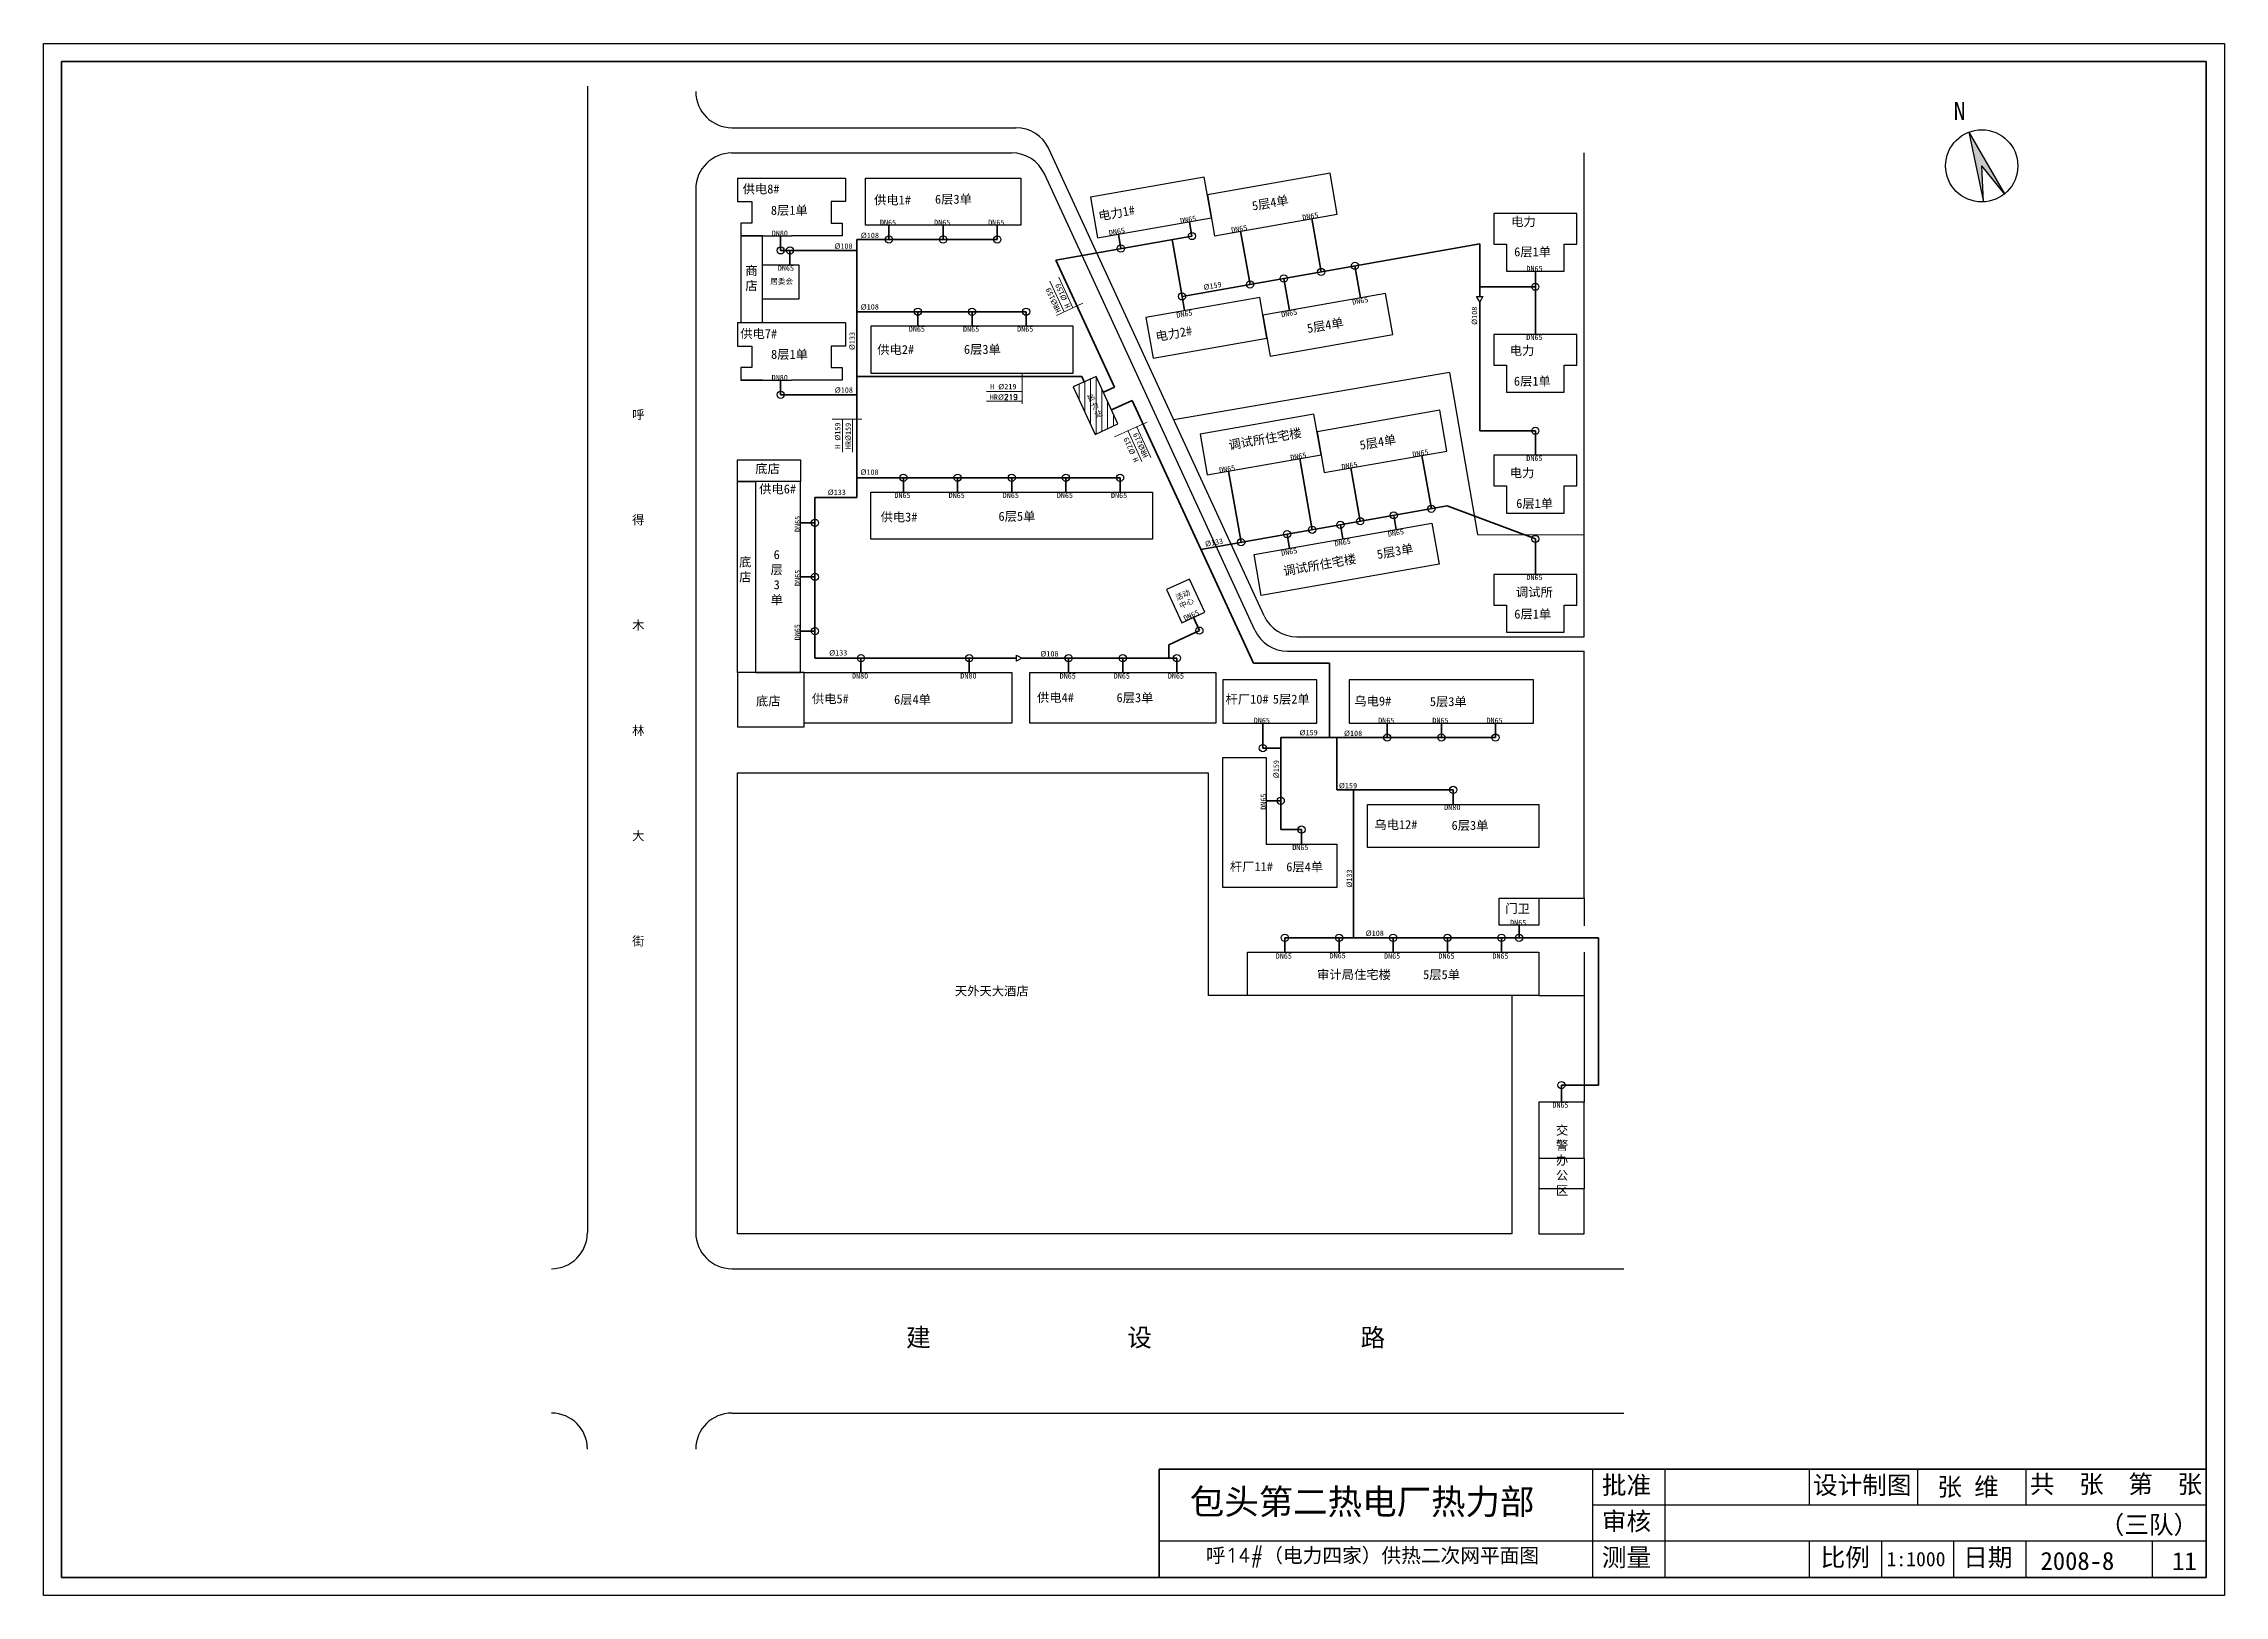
# Model space of a CAD drawing. Header units: millimetres. Extents: x 710 to 1314, y 285 to 715.
import ezdxf

# ---------------------------------------------------------------- set-up
doc = ezdxf.new("R2010")
doc.units = ezdxf.units.MM
doc.layers.add('围栏', color=3, linetype='Continuous')
doc.layers.add('边线', color=1, linetype='Continuous')
doc.layers.add('标注', color=7, linetype='Continuous', lineweight=18)
doc.layers.add('管道', color=7, linetype='Continuous', lineweight=50)

msp = doc.modelspace()

# ---------------------------------------------------------------- hatches: boundary and pattern name
msp.add_hatch(color=256).paths.add_polyline_path([(1243.39, 690.8), (1247.46, 671.48), (1246.98, 681.47), (1253.32, 673.74)])
at = {"layer": '标注'}
h = msp.add_hatch(dxfattribs=at)
h.set_pattern_fill('ANSI31', color=256, scale=0.5, angle=45, style=0)
h.paths.add_polyline_path([(1001.39, 607.03), (1007.74, 609.96), (1001.67, 623.13), (995.32, 620.2)])
h.paths.add_polyline_path([(998.51, 617.67), (1001.05, 618.84), (1004.44, 611.48), (1001.9, 610.31)], flags=24)

# ---------------------------------------------------------------- linework, layer by layer
at = {"lineweight": 40}
for p, q in [((715.18, 290.35), (715.18, 710.35)), ((715.18, 710.35), (1309.18, 710.35)), ((1309.18, 710.35), (1309.18, 290.35)), ((1309.18, 320.35), (1019.18, 320.35)), ((1019.18, 320.35), (1019.18, 290.35)), ((1309.18, 290.35), (715.18, 290.35))]:
    msp.add_line(p, q, dxfattribs=at)
for p, q in [((860.82, 703.53), (860.82, 385.88)), ((900.82, 692.05), (979.47, 692.05)), ((1243.39, 690.8), (1247.46, 671.48)), ((1243.39, 690.8), (1253.32, 673.74)), ((900.82, 685.05), (978.29, 685.05)), ((1048.21, 556.8), (988.55, 686.23)), ((902.32, 678.05), (932.32, 678.05)), ((902.32, 678.05), (902.32, 671.55)), ((932.32, 678.05), (932.32, 671.55)), ((937.82, 678.05), (980.82, 678.05)), ((937.82, 665.05), (937.82, 678.05)), ((980.82, 678.05), (980.82, 665.05)), ((1045.65, 552.8), (987.37, 679.23)), ((1031.63, 678.37), (1000.12, 672.81)), ((1033.63, 667.04), (1031.63, 678.37)), ((1066.48, 679.43), (1032.5, 673.44)), ((1068.47, 668.11), (1066.48, 679.43)), ((1247.46, 671.48), (1246.98, 681.47)), ((1253.32, 673.74), (1246.98, 681.47)), ((890.82, 675.05), (890.82, 385.88)), ((902.32, 671.55), (906.32, 671.55)), ((906.32, 671.55), (906.32, 665.55)), ((932.32, 671.55), (928.32, 671.55)), ((928.32, 671.55), (928.32, 665.55)), ((1000.12, 672.81), (1002.11, 661.48)), ((1032.5, 673.44), (1034.5, 662.12)), ((903.32, 665.55), (903.32, 662.05)), ((906.32, 665.55), (903.32, 665.55)), ((928.32, 665.55), (931.32, 665.55)), ((931.32, 665.55), (931.32, 662.05)), ((980.82, 665.05), (937.82, 665.05)), ((1002.11, 661.48), (1033.63, 667.04)), ((1034.5, 662.12), (1068.47, 668.11)), ((1134.84, 668.27), (1111.84, 668.27)), ((1111.84, 668.27), (1111.84, 659.77)), ((1134.84, 659.77), (1134.84, 668.27)), ((903.32, 662.05), (917.32, 662.05)), ((903.32, 662.05), (903.32, 638.05)), ((909.32, 662.05), (903.32, 662.05)), ((909.32, 638.05), (909.32, 662.05)), ((931.32, 662.05), (917.32, 662.05)), ((1111.84, 659.77), (1115.34, 659.77)), ((1115.34, 659.77), (1115.34, 652.27)), ((1131.34, 659.77), (1134.84, 659.77)), ((1131.34, 652.27), (1131.34, 659.77)), ((909.32, 654.05), (919.32, 654.05)), ((909.32, 644.55), (909.32, 654.05)), ((919.32, 654.05), (919.32, 644.55)), ((1115.34, 652.27), (1131.34, 652.27)), ((919.32, 644.55), (909.32, 644.55)), ((1047, 645.03), (1015.48, 639.47)), ((1048.99, 633.71), (1047, 645.03)), ((1081.84, 646.1), (1047.87, 640.11)), ((1083.84, 634.77), (1081.84, 646.1)), ((902.32, 638.05), (902.32, 631.55)), ((902.32, 638.05), (932.32, 638.05)), ((903.32, 638.05), (909.32, 638.05)), ((932.32, 638.05), (932.32, 631.55)), ((939.32, 637.05), (939.32, 624.05)), ((995.32, 637.05), (939.32, 637.05)), ((995.32, 624.05), (995.32, 637.05)), ((1015.48, 639.47), (1017.48, 628.15)), ((1047.87, 640.11), (1049.86, 628.78)), ((1049.86, 628.78), (1083.84, 634.77)), ((1111.84, 634.77), (1111.84, 626.27)), ((1134.84, 634.77), (1111.84, 634.77)), ((1134.84, 626.27), (1134.84, 634.77)), ((902.32, 631.55), (906.32, 631.55)), ((906.32, 631.55), (906.32, 625.55)), ((928.32, 631.55), (928.32, 625.55)), ((932.32, 631.55), (928.32, 631.55)), ((1017.48, 628.15), (1048.99, 633.71)), ((906.32, 625.55), (903.32, 625.55)), ((903.32, 625.55), (903.32, 622.05)), ((928.32, 625.55), (931.32, 625.55)), ((931.32, 625.55), (931.32, 622.05)), ((939.32, 624.05), (995.32, 624.05)), ((1001.67, 623.13), (995.32, 620.2)), ((1007.74, 609.96), (1001.67, 623.13)), ((1111.84, 626.27), (1115.34, 626.27)), ((1115.34, 626.27), (1115.34, 618.77)), ((1131.34, 618.77), (1131.34, 626.27)), ((1131.34, 626.27), (1134.84, 626.27)), ((890.82, 622.05), (890.82, 600.05)), ((909.32, 622.05), (903.32, 622.05)), ((903.32, 622.05), (917.32, 622.05)), ((931.32, 622.05), (917.32, 622.05)), ((995.32, 620.2), (1001.39, 607.03)), ((1115.34, 618.77), (1131.34, 618.77)), ((1062, 612.71), (1030.49, 607.15)), ((1064, 601.39), (1062, 612.71)), ((1096.85, 613.78), (1062.87, 607.79)), ((1098.84, 602.45), (1096.85, 613.78)), ((1001.39, 607.03), (1007.74, 609.96)), ((1030.49, 607.15), (1032.49, 595.83)), ((1062.87, 607.79), (1064.87, 596.46)), ((902.32, 600.05), (907.32, 600.05)), ((902.32, 594.05), (902.32, 600.05)), ((907.32, 600.05), (919.82, 600.05)), ((919.82, 600.05), (919.82, 594.05)), ((1032.49, 595.83), (1064, 601.39)), ((1064.87, 596.46), (1098.84, 602.45)), ((1134.84, 601.27), (1111.84, 601.27)), ((1111.84, 601.27), (1111.84, 592.77)), ((1134.84, 592.77), (1134.84, 601.27)), ((919.82, 594.05), (902.32, 594.05)), ((902.32, 594.05), (907.32, 594.05)), ((902.32, 541.05), (902.32, 594.05)), ((907.32, 594.05), (907.32, 541.05)), ((919.82, 541.05), (919.82, 594.05)), ((1111.84, 592.77), (1115.34, 592.77)), ((1115.34, 592.77), (1115.34, 585.27)), ((1131.34, 592.77), (1134.84, 592.77)), ((1131.34, 585.27), (1131.34, 592.77)), ((939.32, 591.05), (1017.32, 591.05)), ((939.32, 578.05), (939.32, 591.05)), ((1017.32, 591.05), (1017.32, 578.05)), ((1045.43, 573.74), (1094.67, 582.42)), ((1094.67, 582.42), (1096.66, 571.1)), ((1115.34, 585.27), (1131.34, 585.27)), ((1017.32, 578.05), (939.32, 578.05)), ((1047.42, 562.41), (1045.43, 573.74)), ((1096.66, 571.1), (1047.42, 562.41)), ((1111.84, 568.27), (1111.84, 559.77)), ((1134.84, 568.27), (1111.84, 568.27)), ((1134.84, 559.77), (1134.84, 568.27)), ((1027.56, 566.98), (1021.2, 564.05)), ((1021.2, 564.05), (1025.44, 554.85)), ((1031.8, 557.78), (1027.56, 566.98)), ((1025.44, 554.85), (1031.8, 557.78)), ((1111.84, 559.77), (1115.34, 559.77)), ((1115.34, 559.77), (1115.34, 552.27)), ((1131.34, 552.27), (1131.34, 559.77)), ((1131.34, 559.77), (1134.84, 559.77)), ((1057.3, 550.99), (1136.82, 550.99)), ((1115.34, 552.27), (1131.34, 552.27)), ((1054.74, 546.99), (1136.82, 546.99)), ((907.32, 541.05), (902.32, 541.05)), ((902.32, 541.05), (902.32, 526.05)), ((920.82, 541.05), (902.32, 541.05)), ((907.32, 541.05), (919.82, 541.05)), ((920.82, 541.05), (978.32, 541.05)), ((920.82, 527.05), (920.82, 541.05)), ((920.82, 526.05), (920.82, 541.05)), ((978.32, 541.05), (978.32, 527.05)), ((983.32, 527.05), (983.32, 541.05)), ((983.32, 541.05), (1034.82, 541.05)), ((1034.82, 541.05), (1034.82, 527.05)), ((1062.82, 539.05), (1036.82, 539.05)), ((1036.82, 539.05), (1036.82, 527.05)), ((1062.82, 527.05), (1062.82, 539.05)), ((1122.82, 539.05), (1071.82, 539.05)), ((1071.82, 539.05), (1071.82, 527.05)), ((1122.82, 527.05), (1122.82, 539.05)), ((902.32, 526.05), (920.82, 526.05)), ((978.32, 527.05), (920.82, 527.05)), ((1034.82, 527.05), (983.32, 527.05)), ((1036.82, 527.05), (1062.82, 527.05)), ((1071.82, 527.05), (1122.82, 527.05)), ((1036.82, 517.55), (1048.82, 517.55)), ((1036.82, 481.55), (1036.82, 517.55)), ((1048.82, 517.55), (1048.82, 493.55)), ((1076.82, 504.55), (1124.32, 504.55)), ((1076.82, 492.55), (1076.82, 504.55)), ((1124.32, 504.55), (1124.32, 492.55)), ((1048.82, 493.55), (1068.32, 493.55)), ((1068.32, 493.55), (1068.32, 481.55)), ((1124.32, 492.55), (1076.82, 492.55)), ((1068.32, 481.55), (1036.82, 481.55)), ((1113.32, 471.05), (1113.32, 478.55)), ((1113.32, 478.55), (1124.32, 478.55)), ((1124.32, 478.55), (1124.32, 471.05)), ((1124.32, 471.05), (1113.32, 471.05)), ((1043.62, 451.55), (1043.62, 463.55)), ((1043.62, 463.55), (1124.32, 463.55)), ((1124.32, 463.55), (1124.32, 451.55)), ((1124.32, 451.55), (1043.62, 451.55)), ((1136.82, 422.05), (1124.32, 422.05)), ((1124.32, 422.05), (1124.32, 406.55)), ((1136.82, 406.55), (1136.82, 422.05)), ((1124.32, 406.55), (1136.82, 406.55)), ((1136.82, 398.05), (1124.32, 398.05)), ((1124.32, 398.05), (1124.32, 385.55)), ((1136.82, 385.55), (1136.82, 398.05)), ((1124.32, 385.55), (1136.82, 385.55)), ((900.82, 375.88), (1147.84, 375.88)), ((900.82, 335.88), (1147.84, 335.88)), ((1139.18, 320.35), (1139.18, 290.35)), ((1159.18, 320.35), (1159.18, 290.35)), ((1199.18, 320.35), (1199.18, 310.35)), ((1229.22, 320.35), (1229.22, 310.35)), ((1259.18, 320.35), (1259.18, 310.35)), ((1309.18, 310.35), (1139.18, 310.35)), ((1309.18, 300.35), (1019.18, 300.35)), ((1199.18, 300.35), (1199.18, 290.35)), ((1219.18, 300.35), (1219.18, 290.35)), ((1239.18, 300.35), (1239.18, 290.35)), ((1259.18, 300.35), (1259.18, 290.35)), ((1294.18, 300.35), (1294.18, 290.35))]:
    msp.add_line(p, q)
for points in [[(1107.94, 643.75), (1107.08, 645.25), (1108.81, 645.25)], [(981.15, 545.05), (979.65, 544.18), (979.65, 545.91)]]:
    msp.add_lwpolyline(points, close=True)
for centre, radius in [((1246.98, 681.47), 10), ((914.32, 658.05), 1), ((916.9, 658.05), 1), ((944.32, 661.05), 1), ((959.32, 661.05), 1), ((974.32, 661.05), 1), ((1008.54, 658.56), 1), ((1028.24, 662.03), 1), ((1064.01, 652.09), 1), ((1073.38, 653.75), 1), ((1025.49, 645.3), 1), ((1044.32, 648.62), 1), ((1053.69, 650.27), 1), ((1123.34, 647.96), 1), ((952.32, 641.05), 1), ((967.32, 641.05), 1), ((982.32, 641.05), 1), ((914.32, 618.05), 1), ((1123.34, 608.04), 1), ((948.32, 595.05), 1), ((963.32, 595.05), 1), ((978.32, 595.05), 1), ((993.32, 595.05), 1), ((1008.32, 595.05), 1), ((1094.54, 586.46), 1), ((923.82, 582.55), 1), ((1054.58, 579.42), 1), ((1061.54, 580.64), 1), ((1069.35, 582.02), 1), ((1074.84, 582.99), 1), ((1084.12, 584.63), 1), ((1041.85, 577.17), 1), ((1123.34, 578.09), 1), ((923.82, 567.55), 1), ((923.82, 552.55), 1), ((1030.29, 552.68), 1), ((936.57, 545.05), 1), ((966.57, 545.05), 1), ((994.07, 545.05), 1), ((1009.07, 545.05), 1), ((1024.07, 545.05), 1), ((1047.86, 520.14), 1), ((1082.32, 523.05), 1), ((1097.32, 523.05), 1), ((1112.32, 523.05), 1), ((1100.57, 508.55), 1), ((1052.82, 505.55), 1), ((1058.57, 497.55), 1), ((1053.97, 467.55), 1), ((1068.97, 467.55), 1), ((1083.97, 467.55), 1), ((1098.97, 467.55), 1), ((1113.97, 467.55), 1), ((1118.82, 467.55), 1), ((1130.57, 426.75), 1)]:
    msp.add_circle(centre, radius)
for centre, start, end in [((900.82, 702.05), 180, 270), ((979.47, 682.05), 24.74847, 90), ((900.82, 675.05), 90, 180), ((978.29, 675.05), 24.74847, 90), ((1057.3, 560.99), 204.74847, 270), ((1054.74, 556.99), 204.74847, 270), ((850.82, 385.88), 270, 0), ((900.82, 385.88), 180, 270), ((850.82, 325.88), 0, 90), ((900.82, 325.88), 90, 180)]:
    msp.add_arc(centre, 10, start, end)
at = {"layer": '围栏'}
for p, q in [((1136.82, 550.99), (1136.82, 685.05)), ((1099.58, 624.2), (1023.21, 611.05)), ((1099.58, 624.2), (1107.31, 579.29)), ((1107.31, 579.29), (1136.82, 579.27)), ((1136.82, 478.55), (1136.82, 546.99)), ((902.32, 513.31), (1032.69, 513.31)), ((902.32, 385.55), (902.32, 513.31)), ((1032.69, 513.31), (1032.69, 451.55)), ((1124.32, 478.55), (1136.82, 478.55)), ((1136.82, 478.55), (1136.82, 470.91)), ((1136.82, 463.55), (1136.82, 422.05)), ((1043.62, 451.55), (1032.69, 451.55)), ((1116.83, 451.55), (1116.83, 385.55)), ((1124.32, 451.55), (1136.82, 451.55)), ((1124.32, 406.55), (1124.32, 398.05)), ((1136.82, 406.55), (1136.82, 398.05)), ((1116.83, 385.55), (902.32, 385.55))]:
    msp.add_line(p, q, dxfattribs=at)
at = {"layer": '标注'}
for p, q in [((992.82, 640.98), (988.88, 649.53)), ((995.28, 642.11), (991.34, 650.66)), ((997.97, 643.38), (990.72, 640.02)), ((981.19, 615.54), (981.19, 623.71)), ((971.36, 618.94), (981.19, 618.94)), ((971.36, 616.23), (981.19, 616.23)), ((936.78, 611.27), (928.54, 611.27)), ((931.47, 602.09), (931.47, 611.27)), ((934.18, 602.09), (934.18, 611.27)), ((1015.82, 610.44), (1006.81, 606.42)), ((1014.37, 599.56), (1010.43, 608.1)), ((1016.83, 600.69), (1012.89, 609.23))]:
    msp.add_line(p, q, dxfattribs=at)
at = {"layer": '管道'}
for p, q in [((944.32, 661.05), (944.32, 665.05)), ((959.32, 661.05), (959.32, 665.05)), ((974.32, 661.05), (974.32, 665.05)), ((1027.54, 665.97), (1028.24, 662.03)), ((1061.41, 666.86), (1064.01, 652.09)), ((914.32, 662.05), (914.32, 658.05)), ((935.42, 589.58), (935.42, 661.05)), ((974.32, 661.05), (935.42, 661.05)), ((1028.24, 662.03), (990.55, 655.38)), ((1007.85, 662.5), (1008.54, 658.56)), ((1025.49, 645.3), (1022.71, 661.05)), ((1025.49, 645.3), (1107.94, 659.84)), ((1041.71, 663.39), (1044.32, 648.62)), ((1107.94, 659.84), (1107.94, 645.25)), ((914.32, 658.05), (935.42, 658.05)), ((916.9, 658.05), (916.9, 654.05)), ((1006.79, 620.15), (990.55, 655.38)), ((1073.38, 653.75), (1074.95, 644.88)), ((1053.69, 650.27), (1055.25, 641.41)), ((1123.34, 647.96), (1107.94, 647.96)), ((1123.34, 652.27), (1123.34, 647.96)), ((1123.34, 647.96), (1123.34, 634.77)), ((982.32, 641.05), (935.42, 641.05)), ((952.32, 637.05), (952.32, 641.05)), ((967.32, 637.05), (967.32, 641.05)), ((982.32, 637.05), (982.32, 641.05)), ((1026.18, 641.36), (1025.49, 645.3)), ((1107.94, 643.75), (1107.94, 608.04)), ((997.73, 623.09), (935.42, 623.09)), ((997.73, 623.09), (998.41, 621.62)), ((914.32, 622.05), (914.32, 618.05)), ((914.32, 618.05), (935.42, 618.05)), ((1006.79, 620.15), (1003.7, 618.73)), ((1011.68, 616.46), (1005.96, 613.83)), ((1011.68, 616.46), (1045.25, 543.65)), ((1107.94, 608.04), (1123.34, 608.04)), ((1123.34, 608.04), (1123.34, 601.27)), ((1058.07, 600.34), (1061.54, 580.64)), ((1091.94, 601.23), (1094.54, 586.46)), ((1008.32, 595.05), (935.42, 595.05)), ((948.32, 591.05), (948.32, 595.05)), ((963.32, 591.05), (963.32, 595.05)), ((978.32, 591.05), (978.32, 595.05)), ((993.32, 591.05), (993.32, 595.05)), ((1008.32, 591.05), (1008.32, 595.05)), ((1038.37, 596.87), (1041.85, 577.17)), ((1072.24, 597.76), (1074.84, 582.99)), ((935.42, 589.58), (923.82, 589.58)), ((923.82, 589.58), (923.82, 545.05)), ((1098.96, 587.24), (1030.7, 575.21)), ((1098.96, 587.24), (1123.34, 578.09)), ((919.82, 582.55), (923.82, 582.55)), ((1070.05, 578.08), (1069.35, 582.02)), ((1084.82, 580.69), (1084.12, 584.63)), ((1055.27, 575.48), (1054.58, 579.42)), ((1123.34, 578.09), (1123.34, 568.27)), ((919.82, 567.55), (923.82, 567.55)), ((1028.62, 556.31), (1030.29, 552.68)), ((919.82, 552.55), (923.82, 552.55)), ((1030.29, 552.68), (1021.85, 548.79)), ((923.82, 545.05), (979.65, 545.05)), ((936.57, 541.05), (936.57, 545.05)), ((966.57, 541.05), (966.57, 545.05)), ((981.15, 545.05), (1024.07, 545.05)), ((994.07, 541.05), (994.07, 545.05)), ((1009.07, 541.05), (1009.07, 545.05)), ((1021.85, 545.05), (1021.85, 548.79)), ((1024.07, 541.05), (1024.07, 545.05)), ((1045.25, 543.65), (1066.3, 543.65)), ((1066.3, 543.65), (1066.3, 523.05)), ((1047.86, 520.14), (1047.86, 527.05)), ((1082.32, 527.05), (1082.32, 523.05)), ((1097.32, 527.05), (1097.32, 523.05)), ((1112.32, 527.05), (1112.32, 523.05)), ((1052.82, 520.14), (1047.86, 520.14)), ((1066.3, 523.05), (1052.82, 523.05)), ((1052.82, 523.05), (1052.82, 497.55)), ((1066.3, 523.05), (1112.32, 523.05)), ((1068.35, 523.05), (1068.35, 508.55)), ((1068.35, 508.55), (1073.02, 508.55)), ((1100.57, 508.55), (1073.02, 508.55)), ((1073.02, 508.55), (1073.02, 467.55)), ((1100.57, 504.55), (1100.57, 508.55)), ((1048.82, 505.55), (1052.82, 505.55)), ((1052.82, 497.55), (1058.57, 497.55)), ((1058.57, 493.55), (1058.57, 497.55)), ((1053.97, 463.55), (1053.97, 467.55)), ((1140.88, 467.55), (1053.97, 467.55)), ((1068.97, 463.55), (1068.97, 467.55)), ((1083.97, 463.55), (1083.97, 467.55)), ((1098.97, 463.55), (1098.97, 467.55)), ((1113.97, 463.55), (1113.97, 467.55)), ((1118.82, 467.55), (1118.82, 471.05)), ((1140.88, 467.55), (1140.88, 426.75)), ((1140.88, 426.75), (1130.57, 426.75)), ((1130.57, 426.75), (1130.57, 422.05))]:
    msp.add_line(p, q, dxfattribs=at)
at = {"layer": '边线'}
for p, q in [((710.18, 715.35), (1314.18, 715.35)), ((710.18, 285.35), (710.18, 715.35)), ((1314.18, 715.35), (1314.18, 285.35)), ((1314.18, 285.35), (710.18, 285.35))]:
    msp.add_line(p, q, dxfattribs=at)

# ---------------------------------------------------------------- texts
at = {"attachment_point": 1}
for s, insert, char_height, width in [('N', (1239.13, 699.21), 5, 13.437), ('{\\fSimHei|b0|i0|c134|p2;包头第二热电厂热力部}', (1027.63, 314.81), 7, 133.3392), ('{\\fFangSong_GB2312|b0|i0|c134|p49;批准}', (1141.77, 318.41), 5, 88.5221), ('{\\fFangSong_GB2312|b0|i0|c134|p49;设计制图}', (1200.24, 318.41), 5, 88.5221), ('{\\fFangSong_GB2312|b0|i0|c134|p49;共  张  第  张}', (1260.32, 318.68), 5, 88.5221), ('{\\fFangSong_GB2312|b0|i0|c134|p49;审核}', (1141.77, 308.41), 5, 88.5221), ('{\\fSimSun|b0|i0|c134|p6;\\H0.8x;呼\\Ftxt.shx|c0;14\\Ftxt.shx|c1;#\\fSimSun|b0|i0|c134|p6;（电力四家）\\fSimSun|b0|i0|c134|p54;供热二次网平面图}', (1032.08, 298.43), 5, 145.2356), ('{\\fFangSong_GB2312|b0|i0|c134|p49;测量}', (1141.77, 298.41), 5, 88.5221), ('{\\fFangSong_GB2312|b0|i0|c134|p49;比例}', (1202.36, 298.41), 5, 88.5221), ('{\\fFangSong_GB2312|b0|i0|c134|p49;日期}', (1241.85, 298.41), 5, 88.5221)]:
    msp.add_mtext(s, dxfattribs=dict(at, insert=insert, char_height=char_height, width=width))
at = {"layer": '标注'}
for s, insert, char_height, width, attachment_point in [('{\\fSimSun|b0|i0|c134|p54;供电}8#', (903.78, 676.32), 2.5, 12.0726, 1), ('8{\\fSimSun|b0|i0|c134|p54;层}1{\\fSimSun|b0|i0|c134|p54;单}', (911.61, 670.41), 2.5, 15.1881, 1), ('{\\fSimSun|b0|i0|c134|p54;供电}1#', (940.18, 673.27), 2.5, 12.0726, 1), ('6{\\fSimSun|b0|i0|c134|p54;层}3{\\fSimSun|b0|i0|c134|p54;单}', (957.07, 673.48), 2.5, 15.1881, 1), ('DN65', (941.81, 666.55), 1.5, 6.3469, 1), ('DN65', (956.82, 666.55), 1.5, 6.3469, 1), ('DN65', (971.81, 666.55), 1.5, 6.3469, 1), ('{\\fSimSun|b0|i0|c134|p54;电力}', (1116.64, 667.28), 2.5, 19.061, 1), ('DN80', (911.84, 663.55), 1.5, 6.3469, 1), ('%%C108', (929.22, 659.99), 1.5, 9.9494, 1), ('%%C108', (936.52, 662.95), 1.5, 9.9494, 1), ('6{\\fSimSun|b0|i0|c134|p54;层}1{\\fSimSun|b0|i0|c134|p54;单}', (1117.48, 658.9), 2.5, 15.1881, 1), ('{\\fSimSun|b0|i0|c134|p54;商店}', (904.52, 653.68), 2.5, 2.8982, 1), ('DN65', (913.54, 653.89), 1.5, 6.3469, 1), ('DN65', (1120.86, 653.77), 1.5, 6.3469, 1), ('{\\fSimSun|b0|i0|c134|p54;居委会}', (911.45, 650.21), 1.5, 7.0654, 1), ('%%C108', (936.48, 643.15), 1.5, 9.9494, 1), ('{\\fSimSun|b0|i0|c134|p54;供电}7#', (903.11, 636.22), 2.5, 12.0726, 1), ('DN65', (949.81, 637), 1.5, 6.3469, 1), ('DN65', (964.82, 637), 1.5, 6.3469, 1), ('DN65', (979.81, 637), 1.5, 6.3469, 1), ('DN65', (1120.84, 634.73), 1.5, 6.3469, 1), ('8{\\fSimSun|b0|i0|c134|p54;层}1{\\fSimSun|b0|i0|c134|p54;单}', (911.66, 630.49), 2.5, 15.1881, 1), ('{\\fSimSun|b0|i0|c134|p54;供电}2#', (941.06, 631.82), 2.5, 12.0726, 1), ('6{\\fSimSun|b0|i0|c134|p54;层}3{\\fSimSun|b0|i0|c134|p54;单}', (965.08, 631.87), 2.5, 15.1881, 1), ('{\\fSimSun|b0|i0|c134|p54;电力}', (1116.26, 631.55), 2.5, 19.061, 1), ('DN80', (911.82, 623.55), 1.5, 6.3469, 1), ('6{\\fSimSun|b0|i0|c134|p54;层}1{\\fSimSun|b0|i0|c134|p54;单}', (1117.41, 623.07), 2.5, 15.1881, 1), ('%%C108', (929.3, 620.1), 1.5, 9.9494, 1), ('HR%%C{\\Ftxt.shx|c1;219}', (972.26, 618.15), 1.5, 11.9811, 1), ('H %%C219', (972.34, 621.05), 1.5, 11.8997, 1), ('{\\fSimSun|b0|i0|c134|p54;呼\\P\\P\\P\\P\\P\\P\\P得\\P\\P\\P\\P\\P\\P\\P木\\P\\P\\P\\P\\P\\P\\P林\\P\\P\\P\\P\\P\\P\\P大\\P\\P\\P\\P\\P\\P\\P街}', (873.18, 613.79), 2.5, 14.6289, 1), ('{\\fSimSun|b0|i0|c134|p54;底店}', (907.28, 598.81), 2.5, 8.9433, 1), ('{\\fSimSun|b0|i0|c134|p54;电力}', (1116.26, 597.67), 2.5, 19.061, 1), ('DN65', (1120.84, 601.2), 1.5, 6.3469, 1), ('{\\fSimSun|b0|i0|c134|p54;供电}6#', (908.36, 593.19), 2.5, 12.0726, 1), ('%%C108', (936.41, 597.36), 1.5, 9.9494, 1), ('%%C133', (927.35, 591.77), 1.5, 9.9494, 1), ('DN65', (945.82, 590.93), 1.5, 6.3469, 1), ('DN65', (960.83, 590.93), 1.5, 6.3469, 1), ('6{\\fSimSun|b0|i0|c134|p54;层}5{\\fSimSun|b0|i0|c134|p54;单}', (974.65, 585.61), 2.5, 15.1881, 1), ('DN65', (975.82, 590.93), 1.5, 6.3469, 1), ('DN65', (990.81, 590.93), 1.5, 6.3469, 1), ('DN65', (1005.8, 590.93), 1.5, 6.3469, 1), ('6{\\fSimSun|b0|i0|c134|p54;层}1{\\fSimSun|b0|i0|c134|p54;单}', (1118.04, 589.17), 2.5, 15.1881, 1), ('{\\fSimSun|b0|i0|c134|p54;供电}3#', (941.98, 585.42), 2.5, 12.0726, 1), ('6{\\fSimSun|b0|i0|c134|p54;层}3{\\fSimSun|b0|i0|c134|p54;单}', (913.23, 567.36), 2.5, 3.6485, 5), ('{\\fSimSun|b0|i0|c134|p54;底店}', (902.81, 572.94), 2.5, 3.1379, 1), ('DN65', (1120.86, 568.18), 1.5, 6.3469, 1), ('{\\fSimSun|b0|i0|c134|p54;调试所}', (1117.95, 564.61), 2.5, 10.4389, 1), ('6{\\fSimSun|b0|i0|c134|p54;层}1{\\fSimSun|b0|i0|c134|p54;单}', (1117.51, 558.53), 2.5, 15.1881, 1), ('%%C133', (927.75, 547.29), 1.5, 9.9494, 1), ('%%C108', (986.24, 547.03), 1.5, 9.9494, 1), ('DN80', (934.08, 540.91), 1.5, 6.3469, 1), ('DN80', (964.07, 540.91), 1.5, 6.3469, 1), ('DN65', (991.58, 540.89), 1.5, 6.3469, 1), ('DN65', (1006.57, 540.89), 1.5, 6.3469, 1), ('DN65', (1021.56, 540.89), 1.5, 6.3469, 1), ('{\\fSimSun|b0|i0|c134|p54;底店}', (907.49, 534.41), 2.5, 8.9433, 1), ('{\\fSimSun|b0|i0|c134|p54;供电}5#', (922.96, 535.05), 2.5, 12.0726, 1), ('6{\\fSimSun|b0|i0|c134|p54;层}4{\\fSimSun|b0|i0|c134|p54;单}', (945.73, 534.85), 2.5, 15.1881, 1), ('{\\fSimSun|b0|i0|c134|p54;供电}4#', (985.31, 535.4), 2.5, 12.0726, 1), ('6{\\fSimSun|b0|i0|c134|p54;层}3{\\fSimSun|b0|i0|c134|p54;单}', (1007.35, 535.35), 2.5, 15.1881, 1), ('{\\fSimSun|b0|i0|c134|p54;杆厂}10#', (1037.54, 534.93), 2.5, 15.7904, 1), ('5{\\fSimSun|b0|i0|c134|p54;层}2{\\fSimSun|b0|i0|c134|p54;单}', (1050.64, 534.95), 2.5, 15.1881, 1), ('{\\fSimSun|b0|i0|c134|p54;乌电}9#', (1073.21, 534.43), 2.5, 15.7904, 1), ('5{\\fSimSun|b0|i0|c134|p54;层}3{\\fSimSun|b0|i0|c134|p54;单}', (1094.12, 534.27), 2.5, 15.1881, 1), ('DN65', (1045.35, 528.55), 1.5, 6.3469, 1), ('DN65', (1079.82, 528.55), 1.5, 6.3469, 1), ('DN65', (1094.81, 528.55), 1.5, 6.3469, 1), ('DN65', (1109.82, 528.55), 1.5, 6.3469, 1), ('%%C159', (1058.03, 525.19), 1.5, 9.9494, 1), ('%%C108', (1070.34, 524.99), 1.5, 9.9494, 1), ('%%C159', (1068.94, 510.48), 1.5, 9.9494, 1), ('DN80', (1098.09, 504.45), 1.5, 6.3469, 1), ('{\\fSimSun|b0|i0|c134|p54;乌电}12#', (1078.76, 500.18), 2.5, 15.7904, 1), ('6{\\fSimSun|b0|i0|c134|p54;层}3{\\fSimSun|b0|i0|c134|p54;单}', (1100.14, 499.97), 2.5, 15.1881, 1), ('DN65', (1056.02, 493.38), 1.5, 6.3469, 1), ('{\\fSimSun|b0|i0|c134|p54;杆厂}11#', (1038.74, 488.54), 2.5, 15.7904, 1), ('6{\\fSimSun|b0|i0|c134|p54;层}4{\\fSimSun|b0|i0|c134|p54;单}', (1054.36, 488.48), 2.5, 15.1881, 1), ('{\\fSimSun|b0|i0|c134|p54;门卫}', (1115.02, 476.93), 2.5, 7.4771, 1), ('DN65', (1116.33, 472.55), 1.5, 6.3469, 1), ('%%C108', (1076.35, 469.59), 1.5, 9.9494, 1), ('DN65', (1051.44, 463.28), 1.5, 6.3469, 1), ('DN65', (1066.35, 463.36), 1.5, 6.3469, 1), ('DN65', (1081.43, 463.28), 1.5, 6.3469, 1), ('DN65', (1096.5, 463.28), 1.5, 6.3469, 1), ('DN65', (1111.45, 463.28), 1.5, 6.3469, 1), ('{\\fSimSun|b0|i0|c134|p54;天外天大酒店}', (962.56, 454.08), 2.5, 52.361, 1), ('{\\fSimSun|b0|i0|c134|p54;审计局住宅楼}', (1062.88, 458.63), 2.5, 28.1079, 1), ('5{\\fSimSun|b0|i0|c134|p54;层}5{\\fSimSun|b0|i0|c134|p54;单}', (1092.26, 458.62), 2.5, 15.1881, 1), ('DN65', (1128.06, 421.99), 1.5, 6.3469, 1), ('{\\fSimSun|b0|i0|c134|p54;交警办公区}', (1129.04, 415.5), 2.5, 4.0425, 1), ('{\\fSimSun|b0|i0|c134|p54;建                设                 路}', (949.06, 359.32), 5, 161.8586, 1), ('{\\fKaiTi_GB2312|b0|i0|c134|p49;张 维}', (1234.67, 317.96), 5, 30.3874, 1), ('{\\fKaiTi_GB2312|b0|i0|c134|p49;（三队）}', (1279.64, 307.43), 5, 30.3874, 1), ('{\\H0.8x;1:1000}', (1220.62, 297.41), 5, 42.6517, 1), ('2008-8', (1263.27, 297.41), 5, 42.6517, 1), ('11', (1299.71, 297.36), 5, 42.6517, 1)]:
    msp.add_mtext(s, dxfattribs=dict(at, insert=insert, char_height=char_height, width=width, attachment_point=attachment_point))
at = {"layer": '标注', "attachment_point": 1}
for s, insert, char_height, width, rotation in [('{\\fSimSun|b0|i0|c134|p54;电力}1#', (1002.12, 668.76), 2.5, 14.455, 10), ('5{\\fSimSun|b0|i0|c134|p54;层}4{\\fSimSun|b0|i0|c134|p54;单}', (1044.65, 671.55), 2.5, 12.2796, 10), ('DN65', (1024.84, 666.97), 1.5, 5.8057, 10), ('DN65', (1038.98, 664.38), 1.5, 5.8057, 10), ('DN65', (1058.68, 667.86), 1.5, 5.8057, 10), ('DN65', (1005.09, 663.64), 1.5, 5.8057, 10), ('HR%%C159', (990.65, 640.63), 1.5, 13.5629, 114.74847), ('H %%C159', (993.28, 641.86), 1.5, 13.5393, 114.74847), ('%%C159', (1031.32, 648.55), 1.5, 9.886, 10), ('DN65', (1023.81, 640.8), 1.5, 5.8057, 10), ('DN65', (1052.82, 640.98), 1.5, 10.7129, 10), ('DN65', (1072.5, 644.45), 1.5, 10.7317, 10), ('%%C108', (1105.72, 637.41), 1.5, 13.0374, 90), ('%%C133', (933.35, 630.42), 1.5, 13.0374, 90), ('{\\fSimSun|b0|i0|c134|p54;电力}2#', (1017.95, 635.33), 2.5, 14.455, 10), ('5{\\fSimSun|b0|i0|c134|p54;层}4{\\fSimSun|b0|i0|c134|p54;单}', (1059.89, 637.62), 2.5, 12.2796, 10), ('{\\fSimSun|b0|i0|c134|p54;热力站}', (999.01, 617.48), 1.5, 1.2841, 24.74847), ('H %%C159', (929.35, 603.07), 1.5, 11.8997, 90), ('HR%%C159', (932.26, 602.99), 1.5, 11.9811, 90), ('H %%C219', (1012.2, 599.2), 1.5, 13.5629, 114.74847), ('HR%%C219', (1014.83, 600.44), 1.5, 13.5393, 114.74847), ('{\\fSimSun|b0|i0|c134|p54;调试所住宅楼}', (1038.18, 605.3), 2.5, 24.5278, 10), ('5{\\fSimSun|b0|i0|c134|p54;层}4{\\fSimSun|b0|i0|c134|p54;单}', (1074.47, 605.25), 2.5, 12.2796, 10), ('DN65', (1035.64, 597.86), 1.5, 5.8057, 10), ('DN65', (1055.35, 601.34), 1.5, 5.8057, 10), ('DN65', (1069.53, 598.76), 1.5, 5.8057, 10), ('DN65', (1089.17, 602.22), 1.5, 5.8057, 10), ('DN65', (918.22, 580), 1.5, 3.133, 90), ('DN65', (1082.37, 580.15), 1.5, 5.8057, 10), ('%%C133', (1031.75, 577.42), 1.5, 9.886, 10), ('DN65', (1052.83, 574.9), 1.5, 5.8057, 10), ('{\\fSimSun|b0|i0|c134|p54;调试所住宅楼}', (1053.31, 570.38), 2.5, 24.5278, 10), ('DN65', (1067.62, 577.5), 1.5, 5.8057, 10), ('5{\\fSimSun|b0|i0|c134|p54;层}3{\\fSimSun|b0|i0|c134|p54;单}', (1079.24, 575), 2.5, 12.2796, 10), ('DN65', (918.23, 565.04), 1.5, 3.133, 90), ('{\\fSimSun|b0|i0|c134|p54;活动中心}', (1023.47, 562.35), 1.5, 5.1305, 24.74847), ('DN65', (1025.7, 556.68), 1.5, 6.6344, 24.74847), ('DN65', (918.17, 549.99), 1.5, 3.133, 90), ('%%C159', (1050.8, 511.78), 1.5, 13.0374, 90), ('DN65', (1047.26, 503.05), 1.5, 3.133, 90), ('%%C133', (1071.06, 481.48), 1.5, 13.0374, 90)]:
    msp.add_mtext(s, dxfattribs=dict(at, insert=insert, char_height=char_height, width=width, rotation=rotation))

doc.saveas('drawing.dxf')
